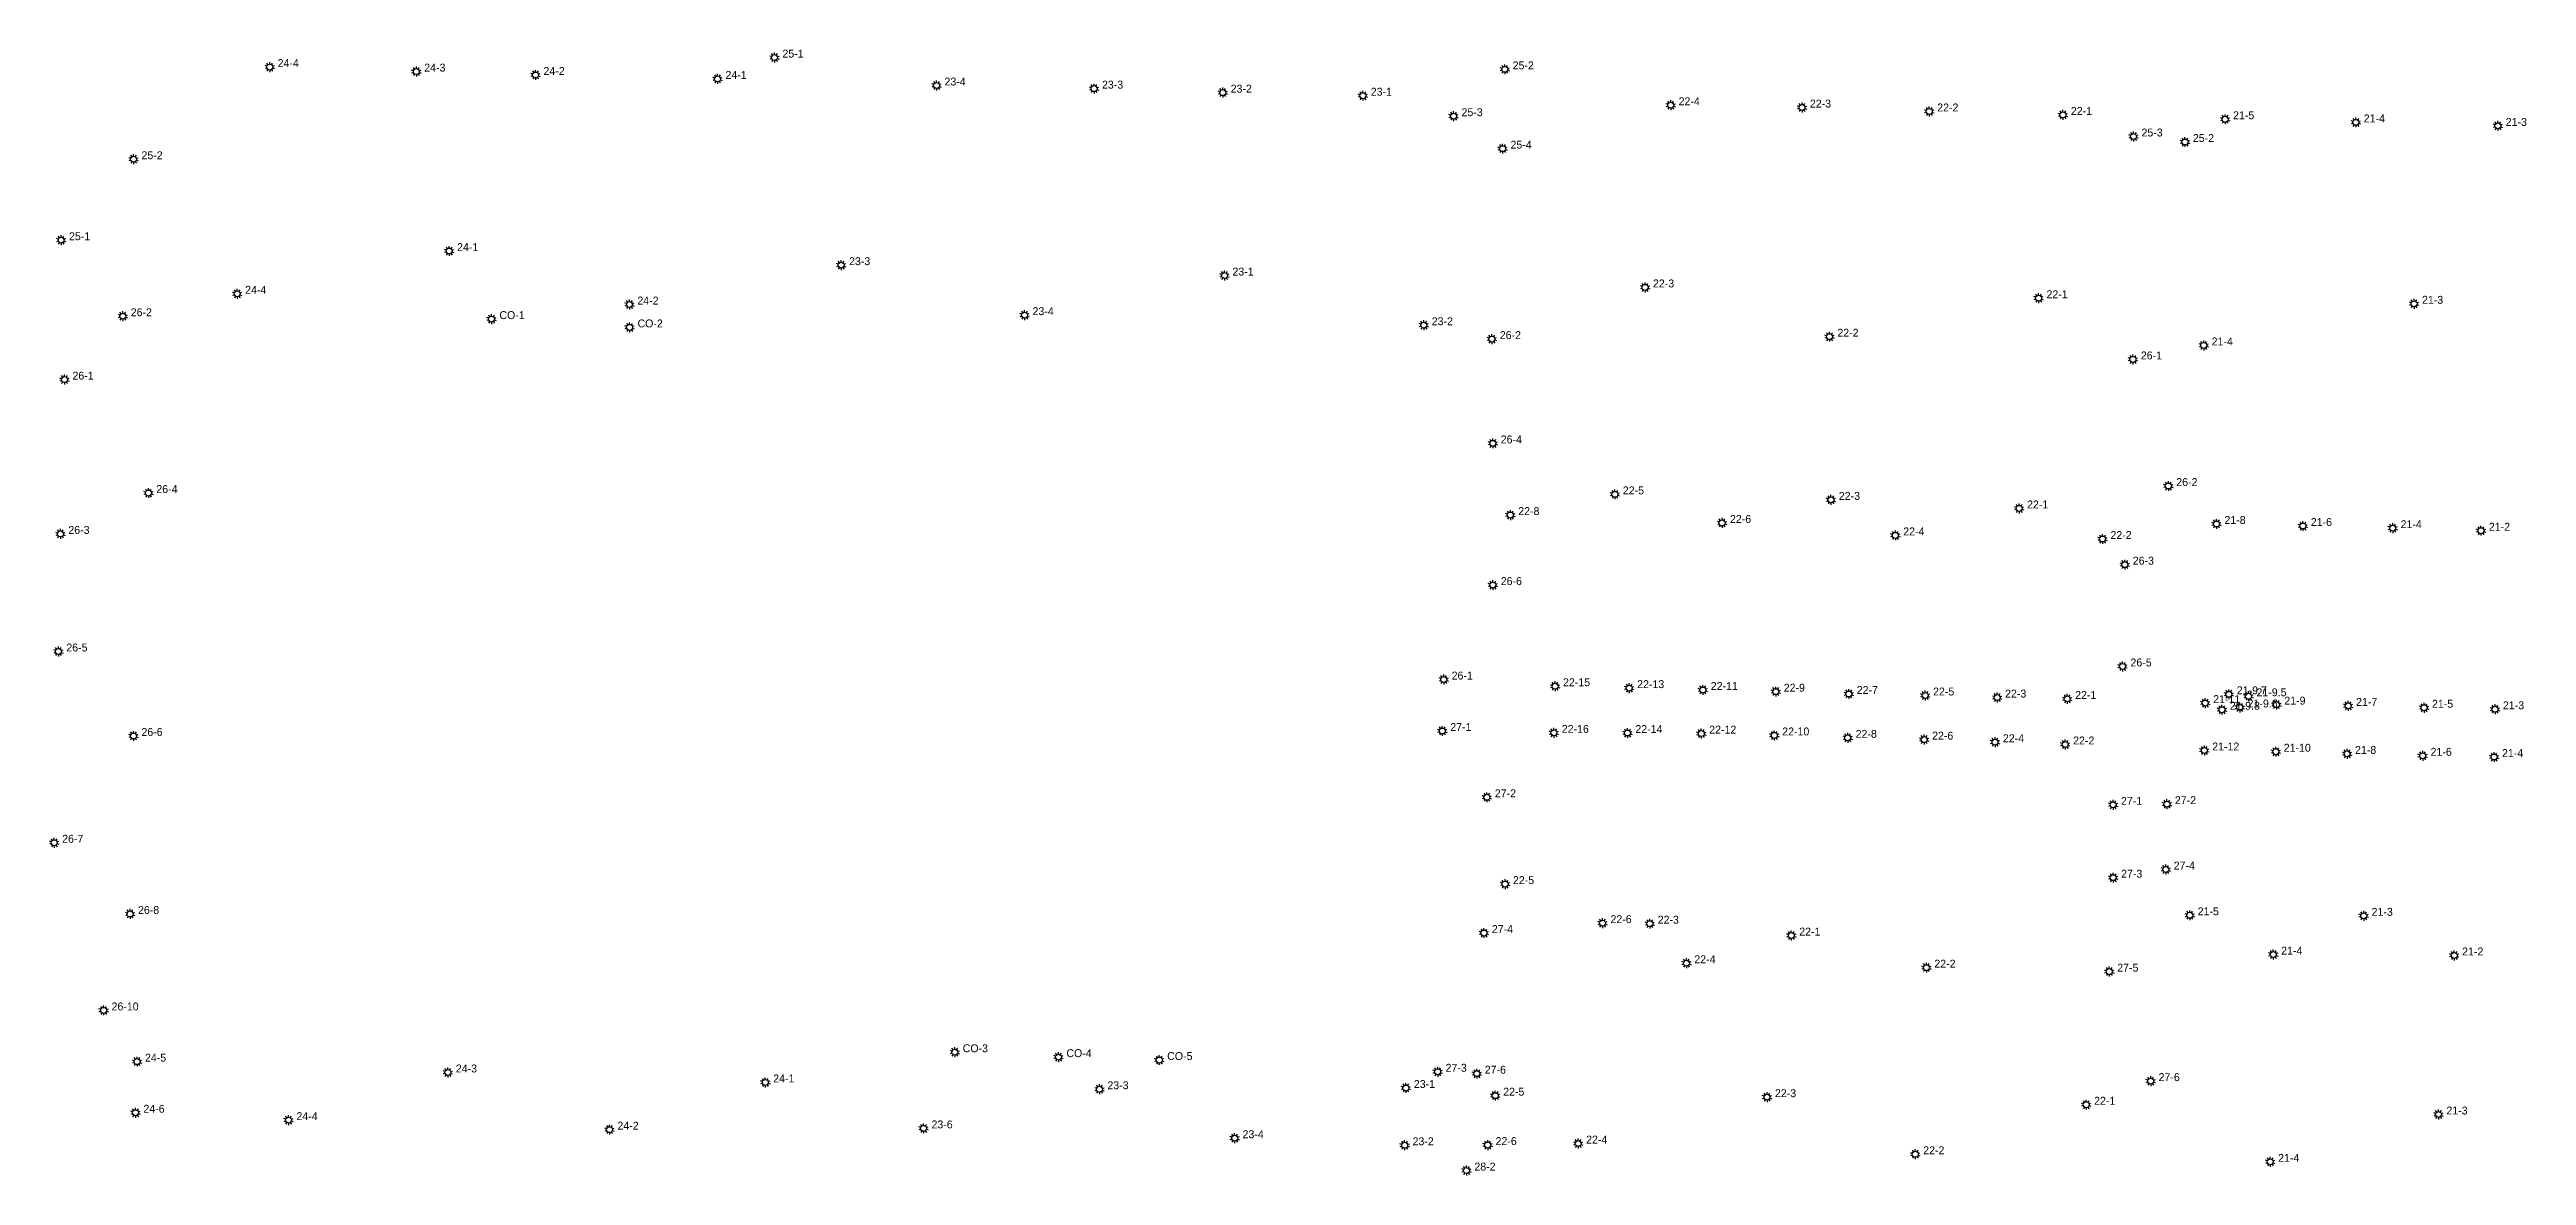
# Model space of a CAD drawing. Header units: inches. Extents: x 486468 to 494393, y 5455952 to 5461583.
# Drawn here: x 488167 to 488793, y 5456477 to 5456762 of the extents above; entities that cross this region are included whole.
import ezdxf

# ---------------------------------------------------------------- set-up
doc = ezdxf.new("R2010")
doc.units = ezdxf.units.IN
doc.header["$MEASUREMENT"] = 0
doc.layers.add('StreetLightingPoles', color=10, linetype='Continuous')

msp = doc.modelspace()

# ---------------------------------------------------------------- texts
at = {"layer": 'StreetLightingPoles'}
for s, p in [('25-1', (488351.849, 5456759.742)), ('24-4', (488224.294, 5456757.336)), ('24-3', (488261.346, 5456756.196)), ('24-2', (488291.48, 5456755.34)), ('24-1', (488337.467, 5456754.341)), ('23-4', (488392.819, 5456752.682)), ('23-3', (488432.612, 5456751.888)), ('25-2', (488536.395, 5456756.764)), ('23-2', (488465.138, 5456750.882)), ('23-1', (488500.54, 5456750.099)), ('22-4', (488578.333, 5456747.693)), ('22-3', (488611.519, 5456747.105)), ('22-2', (488643.68, 5456746.124)), ('22-1', (488677.455, 5456745.241)), ('25-3', (488523.473, 5456744.924)), ('25-3', (488695.306, 5456739.79)), ('21-5', (488718.446, 5456744.139)), ('21-4', (488751.457, 5456743.359)), ('21-3', (488787.354, 5456742.475)), ('25-2', (488189.891, 5456734.041)), ('25-4', (488535.852, 5456736.715)), ('25-2', (488708.29, 5456738.392)), ('25-1', (488171.567, 5456713.578)), ('24-1', (488269.642, 5456710.832)), ('23-3', (488368.7, 5456707.268)), ('23-1', (488465.585, 5456704.64)), ('22-3', (488571.85, 5456701.642)), ('24-4', (488216.083, 5456700.023)), ('24-2', (488315.201, 5456697.318)), ('22-1', (488671.304, 5456698.916)), ('21-3', (488766.185, 5456697.501)), ('26-2', (488187.174, 5456694.355)), ('CO-1', (488280.341, 5456693.634)), ('CO-2', (488315.243, 5456691.53)), ('23-4', (488415.061, 5456694.632)), ('23-2', (488515.942, 5456692.087)), ('22-2', (488618.451, 5456689.183)), ('26-2', (488533.137, 5456688.575)), ('26-1', (488695.142, 5456683.435)), ('21-4', (488713.033, 5456686.976)), ('26-1', (488172.438, 5456678.337)), ('26-4', (488533.385, 5456662.215)), ('26-2', (488704.098, 5456651.432)), ('26-4', (488193.637, 5456649.659)), ('22-5', (488564.236, 5456649.332)), ('22-3', (488618.829, 5456647.94)), ('22-1', (488666.385, 5456645.778)), ('26-3', (488171.405, 5456639.325)), ('22-8', (488537.807, 5456644.092)), ('22-6', (488591.307, 5456642.1)), ('22-4', (488635.102, 5456638.958)), ('21-8', (488716.273, 5456641.838)), ('21-6', (488738.097, 5456641.325)), ('21-4', (488760.786, 5456640.781)), ('21-2', (488783.096, 5456640.138)), ('22-2', (488687.458, 5456638.038)), ('26-6', (488533.385, 5456626.396)), ('26-3', (488693.096, 5456631.564)), ('26-5', (488170.888, 5456609.614)), ('26-1', (488520.972, 5456602.517)), ('26-5', (488692.521, 5456605.831)), ('22-15', (488549.111, 5456600.818)), ('22-13', (488567.86, 5456600.348)), ('22-11', (488586.456, 5456599.877)), ('22-9', (488604.896, 5456599.458)), ('22-7', (488623.341, 5456598.867)), ('22-5', (488642.643, 5456598.489)), ('22-3', (488660.837, 5456597.961)), ('22-1', (488678.542, 5456597.622)), ('21-11', (488713.415, 5456596.565)), ('21-9.7', (488719.386, 5456598.784)), ('21-9.6', (488722.127, 5456595.467)), ('21-9.5', (488724.369, 5456598.287)), ('21-9', (488731.4, 5456596.176)), ('21-7', (488749.541, 5456595.865)), ('21-5', (488768.712, 5456595.39)), ('21-3', (488786.642, 5456595.004)), ('27-1', (488520.62, 5456589.51)), ('22-16', (488548.806, 5456589.05)), ('22-14', (488567.403, 5456588.997)), ('22-12', (488586.067, 5456588.854)), ('21-9.8', (488717.642, 5456594.886)), ('26-6', (488189.878, 5456588.251)), ('22-10', (488604.517, 5456588.395)), ('22-8', (488623.064, 5456587.781)), ('22-6', (488642.389, 5456587.331)), ('22-4', (488660.285, 5456586.676)), ('22-2', (488678.034, 5456586.108)), ('21-12', (488713.185, 5456584.592)), ('21-10', (488731.244, 5456584.271)), ('21-8', (488749.27, 5456583.733)), ('21-6', (488768.363, 5456583.242)), ('21-4', (488786.406, 5456582.927)), ('27-2', (488531.886, 5456572.753)), ('27-1', (488690.127, 5456570.852)), ('27-2', (488703.741, 5456571.017)), ('26-7', (488169.84, 5456561.259)), ('27-3', (488690.148, 5456552.43)), ('27-4', (488703.438, 5456554.491)), ('22-5', (488536.47, 5456550.81)), ('26-8', (488189.007, 5456543.265)), ('22-6', (488561.108, 5456540.941)), ('22-3', (488573.048, 5456540.804)), ('21-5', (488709.504, 5456542.922)), ('21-3', (488753.458, 5456542.798)), ('27-4', (488531.14, 5456538.436)), ('22-1', (488608.816, 5456537.806)), ('21-4', (488730.612, 5456533.001)), ('21-2', (488776.346, 5456532.77)), ('22-4', (488582.303, 5456530.81)), ('22-2', (488642.959, 5456529.686)), ('27-5', (488689.173, 5456528.688)), ('26-10', (488182.328, 5456518.885)), ('CO-3', (488397.417, 5456508.307)), ('24-5', (488190.776, 5456505.934)), ('24-3', (488269.317, 5456503.196)), ('CO-4', (488423.625, 5456507.073)), ('CO-5', (488449.092, 5456506.332)), ('27-3', (488519.444, 5456503.369)), ('27-6', (488529.339, 5456502.886)), ('27-6', (488699.625, 5456501.009)), ('24-1', (488349.532, 5456500.679)), ('23-3', (488433.977, 5456498.952)), ('23-1', (488511.42, 5456499.269)), ('22-5', (488533.998, 5456497.329)), ('22-3', (488602.675, 5456496.95)), ('22-1', (488683.342, 5456495.041)), ('24-6', (488190.376, 5456493.007)), ('24-4', (488229.047, 5456491.142)), ('24-2', (488310.176, 5456488.737)), ('23-6', (488389.528, 5456489.062)), ('21-3', (488772.362, 5456492.574)), ('23-4', (488468.139, 5456486.583)), ('23-2', (488511.101, 5456484.792)), ('22-6', (488532.078, 5456484.839)), ('22-4', (488554.95, 5456485.219)), ('22-2', (488640.138, 5456482.515)), ('28-2', (488526.721, 5456478.402)), ('21-4', (488729.845, 5456480.609))]:
    msp.add_text(s, height=2, dxfattribs=at).set_placement(p)

# ---------------------------------------------------------------- blocks, each defined once
blk = doc.blocks.new('Light')
at = {"color": 255}
for p, q in [((-0.71, 0.23), (-1.19, 0.39)), ((-0.44, 0.61), (-0.73, 1.01)), ((0, 0.75), (0, 1.25)), ((0.44, 0.61), (0.73, 1.01)), ((0.71, 0.23), (1.19, 0.39)), ((-0.71, -0.23), (-1.19, -0.39)), ((-0.44, -0.61), (-0.73, -1.01)), ((0, -0.75), (0, -1.25)), ((0.44, -0.61), (0.73, -1.01)), ((0.71, -0.23), (1.19, -0.39))]:
    blk.add_line(p, q, dxfattribs=at)
blk.add_circle((0, 0), 0.75, dxfattribs=at)

# ---------------------------------------------------------------- block references
at = {"layer": 'StreetLightingPoles'}
for p in [(488349.849, 5456759.742), (488222.294, 5456757.336), (488259.346, 5456756.196), (488289.48, 5456755.34), (488335.467, 5456754.341), (488390.819, 5456752.682), (488534.395, 5456756.764), (488430.612, 5456751.888), (488463.138, 5456750.882), (488498.54, 5456750.099), (488576.333, 5456747.693), (488609.519, 5456747.105), (488641.68, 5456746.124), (488521.473, 5456744.924), (488675.455, 5456745.241), (488693.306, 5456739.79), (488716.446, 5456744.139), (488749.457, 5456743.359), (488785.354, 5456742.475), (488187.891, 5456734.041), (488533.852, 5456736.715), (488706.29, 5456738.392), (488169.567, 5456713.578), (488267.642, 5456710.832), (488366.7, 5456707.268), (488463.585, 5456704.64), (488214.083, 5456700.023), (488313.201, 5456697.318), (488569.85, 5456701.642), (488669.304, 5456698.916), (488764.185, 5456697.501), (488185.174, 5456694.355), (488278.341, 5456693.634), (488313.243, 5456691.53), (488413.061, 5456694.632), (488513.942, 5456692.087), (488531.137, 5456688.575), (488616.451, 5456689.183), (488693.142, 5456683.435), (488711.033, 5456686.976), (488170.438, 5456678.337), (488531.385, 5456662.215), (488191.637, 5456649.659), (488562.236, 5456649.332), (488616.829, 5456647.94), (488664.385, 5456645.778), (488702.098, 5456651.432), (488535.807, 5456644.092), (488589.307, 5456642.1), (488714.273, 5456641.838), (488736.097, 5456641.325), (488758.786, 5456640.781), (488781.096, 5456640.138), (488169.405, 5456639.325), (488633.102, 5456638.958), (488685.458, 5456638.038), (488691.096, 5456631.564), (488531.385, 5456626.396), (488168.888, 5456609.614), (488518.972, 5456602.517), (488690.521, 5456605.831), (488547.111, 5456600.818), (488565.86, 5456600.348), (488584.456, 5456599.877), (488602.896, 5456599.458), (488621.341, 5456598.867), (488640.643, 5456598.489), (488658.837, 5456597.961), (488676.542, 5456597.622), (488711.415, 5456596.565), (488717.386, 5456598.784), (488722.369, 5456598.287), (488729.4, 5456596.176), (488747.541, 5456595.865), (488518.62, 5456589.51), (488715.642, 5456594.886), (488720.127, 5456595.467), (488766.712, 5456595.39), (488784.642, 5456595.004), (488187.878, 5456588.251), (488546.806, 5456589.05), (488565.403, 5456588.997), (488584.067, 5456588.854), (488602.517, 5456588.395), (488621.064, 5456587.781), (488640.389, 5456587.331), (488658.285, 5456586.676), (488676.034, 5456586.108), (488711.185, 5456584.592), (488729.244, 5456584.271), (488747.27, 5456583.733), (488766.363, 5456583.242), (488784.406, 5456582.927), (488529.886, 5456572.753), (488688.127, 5456570.852), (488701.741, 5456571.017), (488167.84, 5456561.259), (488688.148, 5456552.43), (488701.438, 5456554.491), (488534.47, 5456550.81), (488187.007, 5456543.265), (488559.108, 5456540.941), (488571.048, 5456540.804), (488707.504, 5456542.922), (488751.458, 5456542.798), (488529.14, 5456538.436), (488606.816, 5456537.806), (488580.303, 5456530.81), (488640.959, 5456529.686), (488687.173, 5456528.688), (488728.612, 5456533.001), (488774.346, 5456532.77), (488180.328, 5456518.885), (488395.417, 5456508.307), (488188.776, 5456505.934), (488267.317, 5456503.196), (488421.625, 5456507.073), (488447.092, 5456506.332), (488517.444, 5456503.369), (488527.339, 5456502.886), (488347.532, 5456500.679), (488431.977, 5456498.952), (488509.42, 5456499.269), (488531.998, 5456497.329), (488600.675, 5456496.95), (488697.625, 5456501.009), (488188.376, 5456493.007), (488227.047, 5456491.142), (488681.342, 5456495.041), (488770.362, 5456492.574), (488308.176, 5456488.737), (488387.528, 5456489.062), (488466.139, 5456486.583), (488509.101, 5456484.792), (488530.078, 5456484.839), (488552.95, 5456485.219), (488524.721, 5456478.402), (488638.138, 5456482.515), (488727.845, 5456480.609)]:
    msp.add_blockref('Light', p, dxfattribs=at)

msp.set_redraw_order([(e.dxf.handle, doc.entitydb.next_handle()) for e in msp.query("TEXT MTEXT ATTDEF DIMENSION ARC_DIMENSION")])  # texts and dimensions are drawn at this point

doc.saveas('drawing.dxf')
